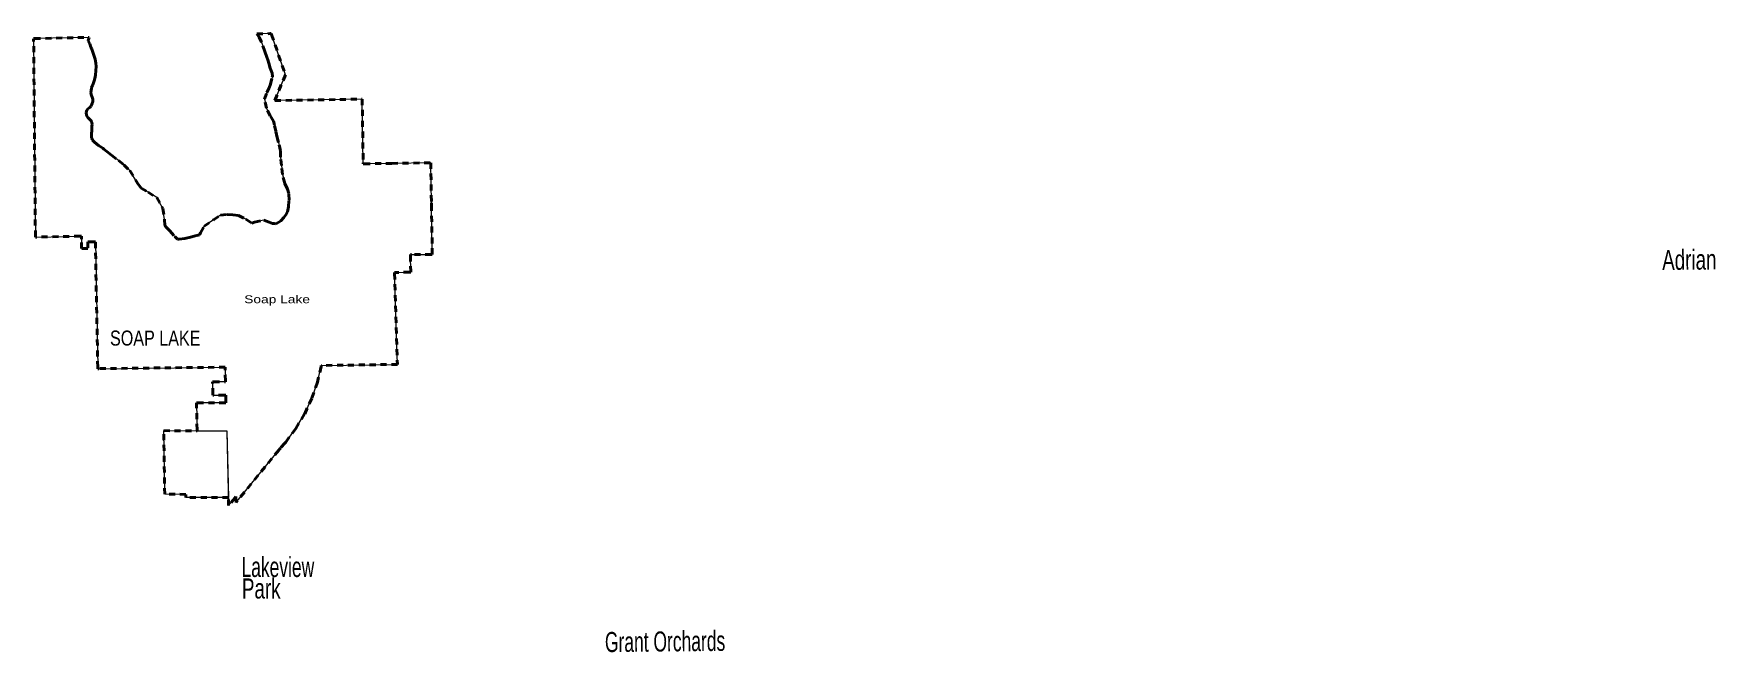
# Model space of a CAD drawing. Header units: feet. Extents: x -903180 to 1023491, y -707744 to 564635.
# Drawn here: x 372380 to 405874, y -45209 to -32877 of the extents above; entities that cross this region are included whole.
import ezdxf

# ---------------------------------------------------------------- set-up
doc = ezdxf.new("R2010")
doc.units = ezdxf.units.FT
doc.header["$LTSCALE"] = 80
doc.linetypes.add('SHORT_DASHED', pattern=[2.7, 1.5, -1.2])
doc.layers.add('13', color=7, linetype='SHORT_DASHED', lineweight=40)
doc.layers.add('58', color=7, linetype='Continuous', lineweight=13)
for name, color, linetype in [('14', 7, 'Continuous'), ('16', 7, 'Continuous'), ('36', 7, 'Continuous')]:
    doc.layers.add(name, color=color, linetype=linetype)

msp = doc.modelspace()

# ---------------------------------------------------------------- texts
at = {"layer": '14', "width": 0.8}
msp.add_text('SOAP LAKE', height=300, dxfattribs=at).set_placement((373901.26, -39095.01))
at = {"layer": '16'}
for s, width, p in [('Adrian', 0.7, (404815.93, -37589.09)), ('Grant Orchards', 0.65, (383760.16, -45204.6))]:
    msp.add_text(s, height=400, rotation=0.63, dxfattribs=dict(at, width=width)).set_placement(p)
for s, width, p in [('Lakeview', 0.65, (376519.41, -43706.86)), ('Park', 0.7, (376528.44, -44136.09))]:
    msp.add_text(s, height=400, dxfattribs=dict(at, width=width)).set_placement(p)
at = {"layer": '36', "width": 1.3}
msp.add_text('Soap Lake', height=157.5, dxfattribs=at).set_placement((376574.5, -38250.41))

# ---------------------------------------------------------------- linework, layer by layer
at = {"layer": '13'}
for p, q in [((373551.36, -34996.49), (373552.83, -35002.75)), ((380319.5, -37259.23), (380319.8, -37276.5))]:
    msp.add_line(p, q, dxfattribs=at)
for points in [[(375636.99, -40796.42), (375636.5, -40776.46), (375623.9, -40263.1), (375623.3, -40238.69), (375643.41, -40238.54), (376190.51, -40234.34), (376210.73, -40234.19), (376210.22, -40214.19), (376207.42, -40104.25), (376206.91, -40084.22), (376182.72, -40084.4), (375969.64, -40086.04), (375949.66, -40086.19), (375949.15, -40065.52), (375943.62, -39840), (375943.13, -39820), (375963.14, -39819.85), (376178.06, -39818.2), (376200.13, -39818.03), (376199.62, -39798.05), (376192.63, -39524.1), (373677.36, -39554.98), (373657.53, -39555.22), (373656.98, -39526.19), (373609.36, -37025.97), (373592.32, -37026.56), (373476.25, -37029.4), (373456.82, -37029.88), (373459.37, -37158.44), (373336.57, -37161.98), (373332.16, -36972.21), (373331.14, -36911.52), (373305.97, -36912.63), (372435.1, -36932.31), (372415.04, -36932.76), (372414.92, -36919.52), (372380.13, -32998.13), (372379.95, -32978.11), (372399.22, -32977.66), (373464.58, -32952.66), (373484.55, -32952.19), (373477.27, -32972.19), (373472.52, -32985.25), (373467.15, -33018.17), (373496.71, -33082.95), (373520.86, -33144.88), (373528.31, -33163.97), (373537.55, -33184.88), (373555.59, -33225.68), (373580.35, -33308.54), (373606.06, -33388.53), (373615.58, -33465.67), (373622.25, -33531.38), (373620.34, -33611.37), (373609.87, -33703.75), (373607.01, -33740.89), (373592.73, -33797.08), (373580.35, -33840.88), (373563.21, -33876.12), (373550.05, -33910.88), (373537.71, -33938.77), (373533.95, -33950.88), (373529.26, -33966.03), (373523.03, -34009.67), (373520.53, -34048.32), (373528.02, -34088.22), (373555.6, -34163.51), (373560.52, -34184.83), (373557.24, -34228.27), (373543.6, -34269.64), (373529.88, -34295.82), (373516.17, -34326.99), (373496.22, -34348.19), (373466.29, -34370.63), (373442.6, -34404.3), (373435.12, -34423), (373426.4, -34457.91), (373431.38, -34497.81), (373441.36, -34523.99), (373462.55, -34548.93), (373485, -34572.62), (373504.95, -34592.57), (373524.9, -34612.52), (373533.62, -34626.23), (373539.86, -34653.66), (373543.6, -34682.34), (373539.86, -34725.98), (373541.1, -34768.37), (373536.12, -34819.49), (373532.38, -34858.14), (373532.38, -34895.55), (373533.62, -34942.93), (373542.35, -34970.36), (373551.08, -34995.29), (373551.36, -34996.49)], [(373552.83, -35002.75), (373576.07, -35025.22), (373594.4, -35042.94), (373671.55, -35106.78), (373734.96, -35148.92), (373754.96, -35162.21), (373774.96, -35177.79), (373835.01, -35224.57), (373931.33, -35298.11), (374068.68, -35408.87), (374179.23, -35493.15), (374296.68, -35607.64), (374449.79, -35856.93), (374523.35, -35960.44), (374660.9, -36038.56), (374832.76, -36142.47), (374952.54, -36362.34), (374985.25, -36584.27), (374993.97, -36703.02), (375023.33, -36744.14), (375094.91, -36808.18), (375194.23, -36922.26), (375244.3, -36976.57), (375278.51, -36976.54), (375391.62, -36959.33), (375507.3, -36935.38), (375629.87, -36901.7), (375680.65, -36889.76), (375705.74, -36848.14), (375779.17, -36715.2), (375960.87, -36590.49), (376102.52, -36496.94), (376234.96, -36480.79), (376344.88, -36488.54), (376458.45, -36503.38), (376608.78, -36574.05), (376719.43, -36650.57), (376728.69, -36656.65), (376781.3, -36635.02), (376963.77, -36593.6), (377072.65, -36635.32), (377136.37, -36659.5), (377168.4, -36664.04), (377204.89, -36668.3), (377263.87, -36637.04), (377304.02, -36608.68), (377363.03, -36543.56), (377404.61, -36490.46), (377435.85, -36427.87), (377454.69, -36331.78), (377466.53, -36196.55), (377460.08, -36062.8), (377434.45, -35976.38), (377382.64, -35862.85), (377335.6, -35685.63), (377317.88, -35503.95), (377298.75, -35339.99), (377294.86, -35211.16), (377258.09, -35045.85), (377227.01, -34944.8), (377202.96, -34823.23), (377176.08, -34697.39), (377155.99, -34624.59), (377092.98, -34514.7), (377015.92, -34361.17), (376979.71, -34184.92), (377023.75, -34048.43), (377072.84, -33958.3), (377096.73, -33887.96), (377131.43, -33746.7), (377138.05, -33722.37), (377127.42, -33666.72), (377089.94, -33564.14), (377062.1, -33466.12), (377042.9, -33403.09), (377023.98, -33344.71), (376984.8, -33233.57), (376915.55, -33045.91), (376869.06, -32948.3), (376826.33, -32884.42), (377092.05, -32877.85), (377112.05, -32877.36), (377118.9, -32897.36), (377393.61, -33699.95), (377183.84, -34211.27), (378924.11, -34183.2), (378943.54, -35451.31), (378943.84, -35471.3), (378963.15, -35471.03), (379511.19, -35463.46), (380289.14, -35452.29), (380301.9, -36251.55), (380302.22, -36271.55), (380302.74, -36291.55), (380319.5, -37259.23)], [(380319.8, -37276.5), (380299.85, -37276.64), (379903.68, -37279.48), (379883.7, -37279.63), (379884.1, -37298.86), (379890.63, -37612.62), (379891.05, -37632.6), (379868.83, -37632.82), (379585.86, -37635.63), (379569.03, -37635.8), (379569.63, -37655.83), (379624.21, -39469.27), (378108.29, -39491.36), (378103.66, -39511.45), (378031.49, -39824.37), (377920.33, -40147.44), (377776.01, -40457.12), (377600.11, -40750.02), (377413.97, -40997.81), (377399.65, -41016.86), (377381.46, -41037.81), (377294.65, -41137.74), (377278.17, -41156.71), (377261.04, -41177.74), (376426.97, -42201.62), (376411.41, -42220.72), (376410.93, -42201.62), (376409.01, -42126.29), (376408.48, -42105.56), (376391.59, -42126.29), (376262.98, -42284.17), (376258.65, -42121.17), (375413.82, -42119.49), (375412.97, -42059.49), (374989.91, -42058.64), (374971.84, -40789.61), (375636.99, -40796.42)]]:
    msp.add_lwpolyline(points, dxfattribs=at)
at = {"layer": '58'}
for points in [[(373754.96, -35162.21), (373734.96, -35148.92), (373671.55, -35106.78), (373594.4, -35042.94), (373576.07, -35025.22), (373552.83, -35002.75), (373551.36, -34996.49), (373551.08, -34995.29), (373542.35, -34970.36), (373533.62, -34942.93), (373532.38, -34895.55), (373532.38, -34858.14), (373536.12, -34819.49), (373541.1, -34768.37), (373539.86, -34725.98), (373543.6, -34682.34), (373539.86, -34653.66), (373533.62, -34626.23), (373524.9, -34612.52), (373504.95, -34592.57), (373485, -34572.62), (373462.55, -34548.93), (373441.36, -34523.99), (373431.38, -34497.81), (373426.4, -34457.91), (373435.12, -34423), (373442.6, -34404.3), (373466.29, -34370.63), (373496.22, -34348.19), (373516.17, -34326.99), (373529.88, -34295.82), (373543.6, -34269.64), (373557.24, -34228.27), (373560.52, -34184.83), (373555.6, -34163.51), (373528.02, -34088.22), (373520.53, -34048.32), (373523.03, -34009.67), (373529.26, -33966.03), (373533.95, -33950.88), (373537.71, -33938.77), (373550.05, -33910.88), (373563.21, -33876.12), (373580.35, -33840.88), (373592.73, -33797.08), (373607.01, -33740.89), (373609.87, -33703.75), (373620.34, -33611.37), (373622.25, -33531.38), (373615.58, -33465.67), (373606.06, -33388.53), (373580.35, -33308.54), (373555.59, -33225.68), (373537.55, -33184.88), (373528.31, -33163.97), (373520.86, -33144.88), (373496.71, -33082.95), (373467.15, -33018.17), (373472.52, -32985.25), (373477.27, -32972.19), (373484.55, -32952.19), (373464.58, -32952.66), (372399.22, -32977.66), (372379.95, -32978.11), (372380.13, -32998.13), (372414.92, -36919.52), (372415.04, -36932.76), (372435.1, -36932.31), (373305.97, -36912.63), (373331.14, -36911.52), (373332.74, -36979.69), (373336.57, -37161.98), (373459.37, -37158.44), (373456.82, -37029.88), (373476.25, -37029.4), (373592.32, -37026.56), (373609.36, -37025.97), (373656.98, -39526.19), (373657.53, -39555.22), (373677.36, -39554.98), (376192.63, -39524.1), (376199.62, -39798.05), (376200.13, -39818.03), (376178.06, -39818.2), (375963.14, -39819.85), (375943.13, -39820), (375943.62, -39840), (375949.15, -40065.52), (375949.66, -40086.19), (375969.64, -40086.04), (376182.72, -40084.4), (376206.91, -40084.22), (376207.42, -40104.25), (376210.22, -40214.19), (376210.73, -40234.19), (376190.51, -40234.34), (375643.41, -40238.54), (375623.3, -40238.69), (375623.9, -40263.1), (375636.5, -40776.46), (375636.99, -40796.42)], [(375636.99, -40796.42), (375651.5, -40796.31), (376203.84, -40792.07), (376224.95, -40791.91), (376225.46, -40811.92), (376262.98, -42284.17), (376391.59, -42126.29), (376408.48, -42105.56), (376409.01, -42126.29), (376410.93, -42201.62), (376411.41, -42220.72), (376426.97, -42201.62), (377261.04, -41177.74), (377278.17, -41156.71), (377294.65, -41137.74), (377381.46, -41037.81), (377399.65, -41016.86), (377413.97, -40997.81), (377600.11, -40750.02), (377776.01, -40457.12), (377920.33, -40147.44), (378031.49, -39824.37), (378103.66, -39511.45), (378108.29, -39491.36), (379624.21, -39469.27), (379569.63, -37655.83), (379569.03, -37635.8), (379585.86, -37635.63), (379868.83, -37632.82), (379891.05, -37632.6), (379890.63, -37612.62), (379884.1, -37298.86), (379883.7, -37279.63), (379903.68, -37279.48), (380299.85, -37276.64), (380319.8, -37276.5), (380319.5, -37259.23), (380302.74, -36291.55), (380302.22, -36271.55), (380301.9, -36251.55), (380289.14, -35452.29), (379511.19, -35463.46), (378963.15, -35471.03), (378943.84, -35471.3), (378943.54, -35451.31), (378924.11, -34183.2), (377183.84, -34211.27), (377393.61, -33699.95), (377118.9, -32897.36), (377112.05, -32877.36), (377092.05, -32877.85), (376826.33, -32884.42), (376869.06, -32948.3), (376915.55, -33045.91), (376984.8, -33233.57), (377023.98, -33344.71), (377042.9, -33403.09), (377062.1, -33466.12), (377089.94, -33564.14), (377127.42, -33666.72), (377138.05, -33722.37), (377131.43, -33746.7), (377096.73, -33887.96), (377072.84, -33958.3), (377023.75, -34048.43), (376979.71, -34184.92), (377015.92, -34361.17), (377092.98, -34514.7), (377155.99, -34624.59), (377176.08, -34697.39)], [(377176.08, -34697.39), (377202.96, -34823.23), (377227.01, -34944.8), (377258.09, -35045.85), (377294.86, -35211.16), (377298.75, -35339.99), (377317.88, -35503.95), (377335.6, -35685.63), (377382.64, -35862.85), (377434.45, -35976.38), (377460.08, -36062.8), (377466.53, -36196.55), (377454.69, -36331.78), (377435.85, -36427.87), (377404.61, -36490.46), (377363.03, -36543.56), (377304.02, -36608.68), (377263.87, -36637.04), (377204.89, -36668.3), (377168.4, -36664.04), (377136.37, -36659.5), (377072.65, -36635.32), (376963.77, -36593.6), (376781.3, -36635.02), (376728.69, -36656.65), (376719.43, -36650.57), (376608.78, -36574.05), (376458.45, -36503.38), (376344.88, -36488.54), (376234.96, -36480.79), (376102.52, -36496.94), (375960.87, -36590.49), (375779.17, -36715.2), (375705.74, -36848.14), (375680.65, -36889.76), (375629.87, -36901.7), (375507.3, -36935.38), (375391.62, -36959.33), (375278.51, -36976.54), (375244.3, -36976.57), (375194.23, -36922.26), (375094.91, -36808.18), (375023.33, -36744.14), (374993.97, -36703.02), (374985.25, -36584.27), (374952.54, -36362.34), (374832.76, -36142.47), (374660.9, -36038.56), (374523.35, -35960.44), (374449.79, -35856.93), (374296.68, -35607.64), (374179.23, -35493.15), (374068.68, -35408.87), (373931.33, -35298.11), (373835.01, -35224.57), (373774.96, -35177.79), (373754.96, -35162.21)]]:
    msp.add_lwpolyline(points, dxfattribs=at)
msp.add_lwpolyline([(374971.84, -40789.61), (375651.5, -40796.31), (376203.84, -40792.07), (376224.95, -40791.91), (376258.65, -42121.17), (375413.82, -42119.49), (375412.97, -42059.49), (374989.91, -42058.64)], close=True, dxfattribs=at)

msp.set_redraw_order([(e.dxf.handle, doc.entitydb.next_handle()) for e in msp.query("TEXT MTEXT ATTDEF DIMENSION ARC_DIMENSION")])  # texts and dimensions are drawn at this point

doc.saveas('drawing.dxf')
